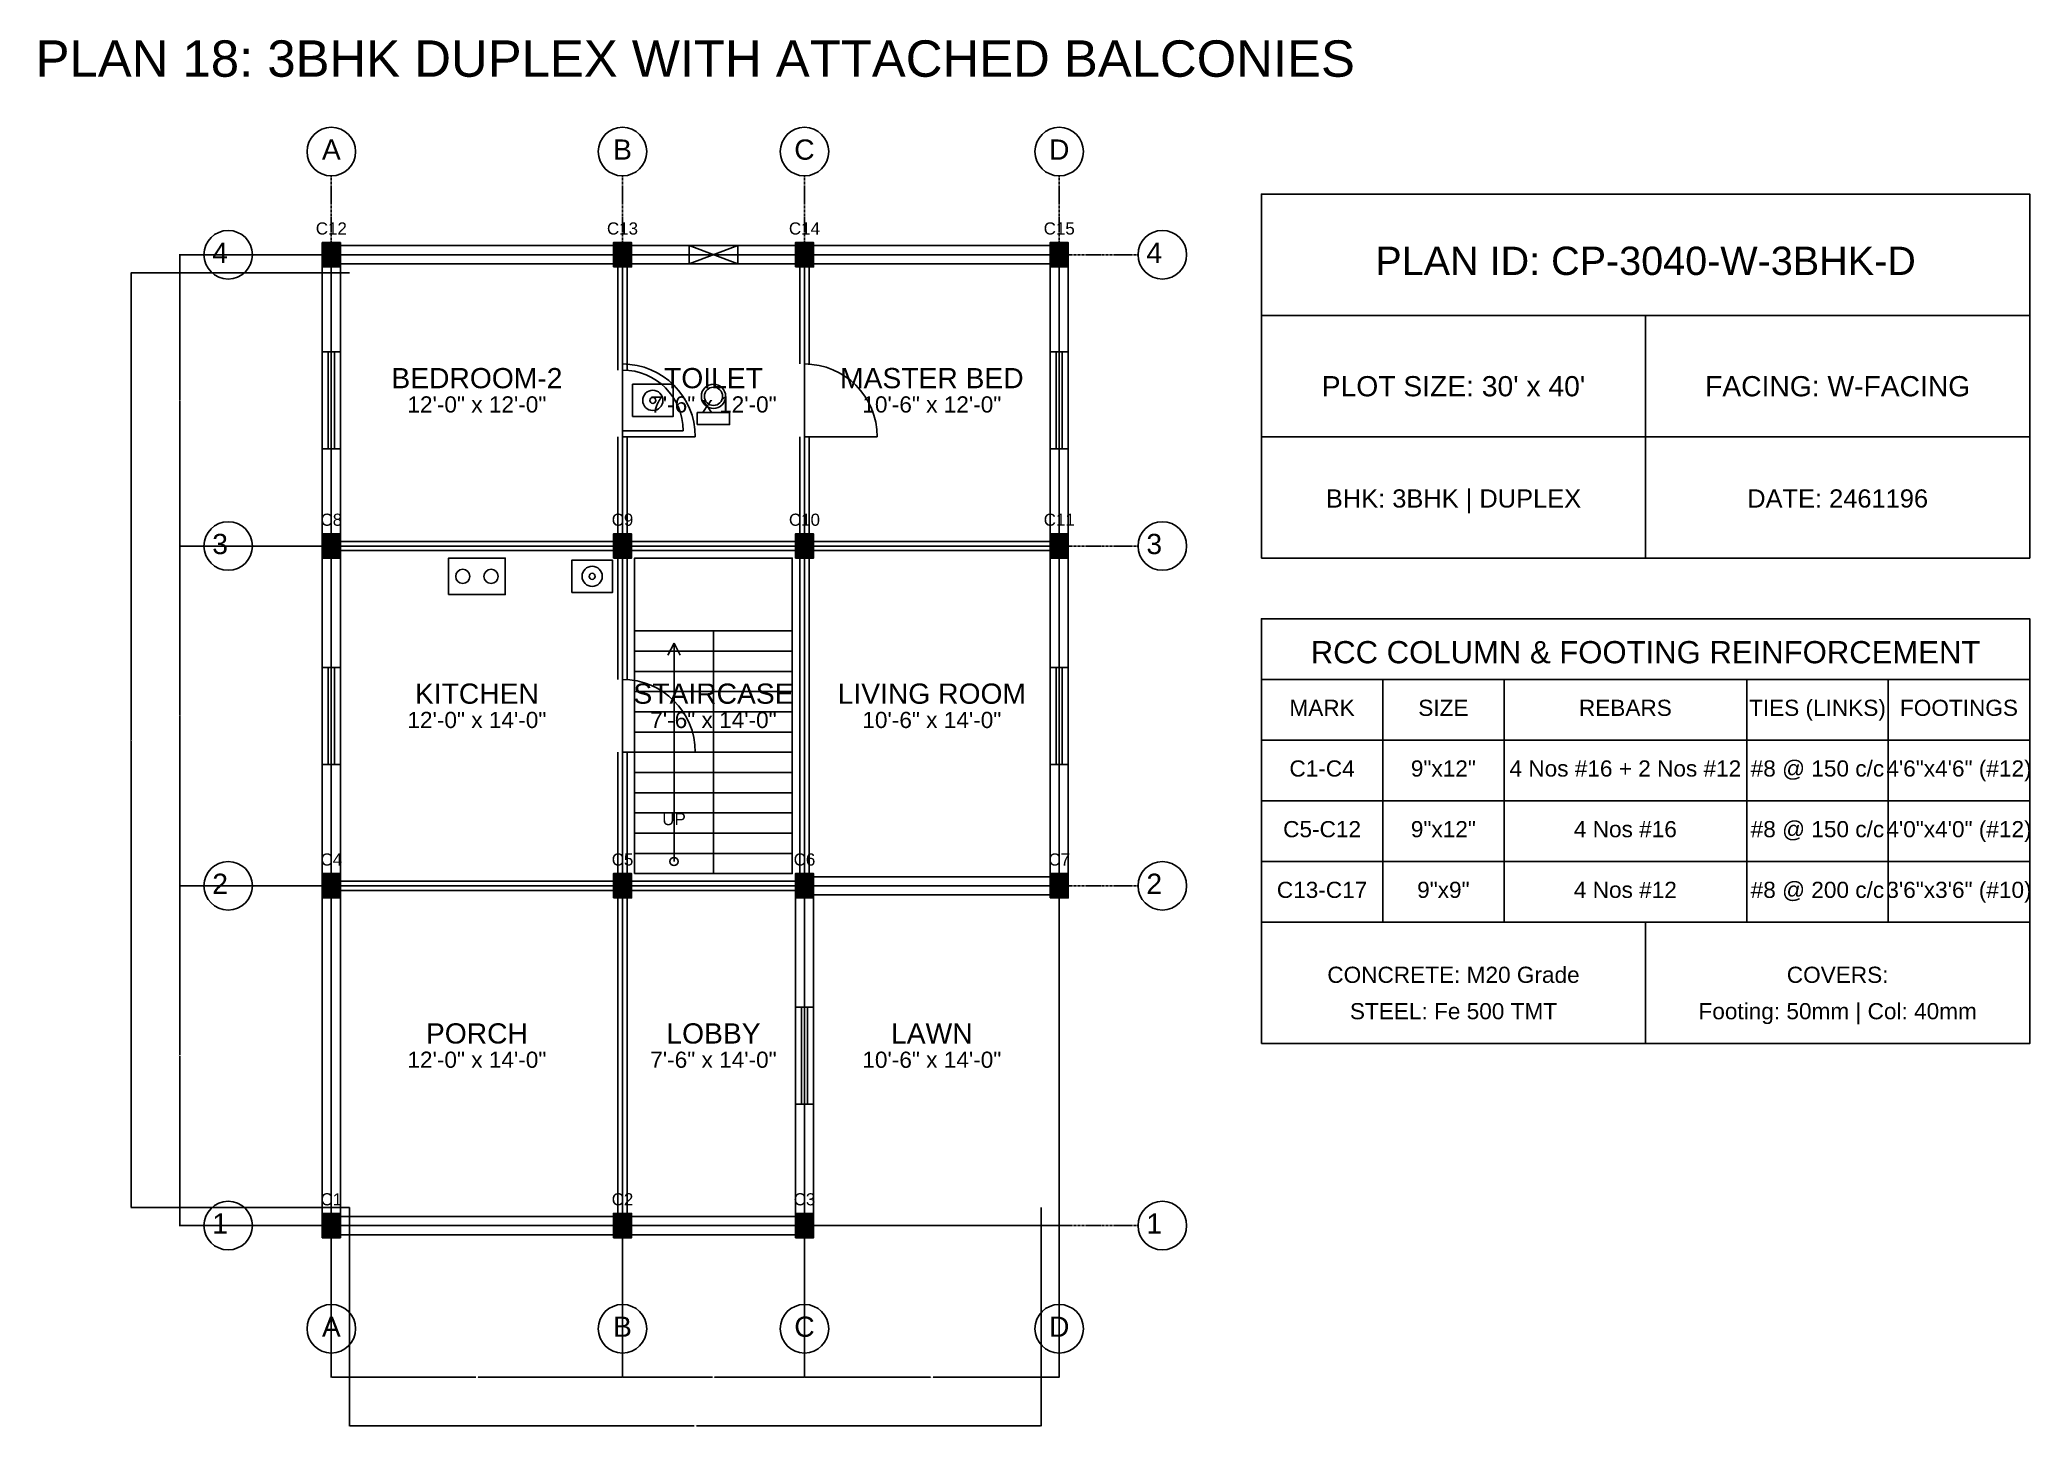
# Model space of a CAD drawing. Header units: inches. Extents: x -134 to 23580, y -99 to 23207.
# Drawn here: x 17356 to 18340, y 2401 to 3086 of the extents above; entities that cross this region are included whole.
import ezdxf
from ezdxf.enums import TextEntityAlignment as Align

# ---------------------------------------------------------------- set-up
doc = ezdxf.new("R2010")
doc.units = ezdxf.units.IN
doc.header["$MEASUREMENT"] = 0
doc.linetypes.add('CENTER', pattern=[2, 1.25, -0.25, 0.25, -0.25])
for name, color, linetype in [('A-COL-HATCH', 251, 'Continuous'), ('A-COLUMN', 1, 'Continuous'), ('A-DIM', 5, 'Continuous'), ('A-DOOR', 30, 'Continuous'), ('A-FIXTURE', 8, 'Continuous'), ('A-STAIR', 6, 'Continuous'), ('A-TEXT', 2, 'Continuous'), ('A-WALL-EXT', 7, 'Continuous'), ('A-WALL-INT', 9, 'Continuous'), ('A-WINDOW', 4, 'Continuous'), ('S-BEAM-FRAMING', 2, 'Continuous'), ('S-BUBBLE', 4, 'Continuous'), ('S-GRID-CENTER', 8, 'CENTER'), ('S-TABLE', 7, 'Continuous'), ('S-TEXT', 3, 'Continuous')]:
    doc.layers.add(name, color=color, linetype=linetype)
doc.styles.get("Standard").update_dxf_attribs({"font": 'arial.ttf'})
doc.dimstyles.get("Standard").update_dxf_attribs({"dimtxt": 0.18, "dimasz": 0.18, "dimexe": 0.18, "dimexo": 0.0625, "dimgap": 0.09, "dimtad": 0, "dimtih": 1, "dimtoh": 1, "dimdec": 4, "dimzin": 0, "dimdsep": 46, "dimtxsty": 'Standard', "dimcen": 0.09, "dimadec": 0, "dimazin": 0, "dimtfac": 1, "dimtdec": 4, "dimtofl": 0, "dimtmove": 0, "dimatfit": 3, "dimfxl": 1, "dimtolj": 1, "dimtzin": 0, "dimarcsym": 0})

msp = doc.modelspace()

# ---------------------------------------------------------------- texts
at = {"layer": 'A-TEXT'}
for s, height, p in [('PLAN 18: 3BHK DUPLEX WITH ATTACHED BALCONIES', 18, (17680, 3068)), ('C12', 6, (17500, 2990)), ('C13', 6, (17644, 2990)), ('C14', 6, (17734, 2990)), ('C15', 6, (17860, 2990)), ('PLAN ID: CP-3040-W-3BHK-D', 14, (18150, 2970)), ('BEDROOM-2', 10, (17572, 2914)), ('TOILET', 10, (17689, 2914)), ('MASTER BED', 10, (17797, 2914)), ("PLOT SIZE: 30' x 40'", 10, (18055, 2910)), ('FACING: W-FACING', 10, (18245, 2910)), ('12\'-0" x 12\'-0"', 8, (17572, 2902)), ('7\'-6" x 12\'-0"', 8, (17689, 2902)), ('10\'-6" x 12\'-0"', 8, (17797, 2902)), ('BHK: 3BHK | DUPLEX', 9, (18055, 2855)), ('DATE: 2461196', 9, (18245, 2855)), ('C8', 6, (17500, 2846)), ('C9', 6, (17644, 2846)), ('C10', 6, (17734, 2846)), ('C11', 6, (17860, 2846)), ('KITCHEN', 10, (17572, 2758)), ('STAIRCASE', 10, (17689, 2758)), ('LIVING ROOM', 10, (17797, 2758)), ('12\'-0" x 14\'-0"', 8, (17572, 2746)), ('7\'-6" x 14\'-0"', 8, (17689, 2746)), ('10\'-6" x 14\'-0"', 8, (17797, 2746)), ('UP', 6, (17669.5, 2698)), ('C4', 6, (17500, 2678)), ('C5', 6, (17644, 2678)), ('C6', 6, (17734, 2678)), ('C7', 6, (17860, 2678)), ('PORCH', 10, (17572, 2590)), ('LOBBY', 10, (17689, 2590)), ('LAWN', 10, (17797, 2590)), ('12\'-0" x 14\'-0"', 8, (17572, 2578)), ('7\'-6" x 14\'-0"', 8, (17689, 2578)), ('10\'-6" x 14\'-0"', 8, (17797, 2578)), ('C1', 6, (17500, 2510)), ('C2', 6, (17644, 2510)), ('C3', 6, (17734, 2510))]:
    msp.add_text(s, height=height, dxfattribs=at).set_placement(p, align=Align.CENTER)
at = {"layer": 'S-TEXT'}
for s, height, p in [('A', 10, (17500, 3027)), ('B', 10, (17644, 3027)), ('C', 10, (17734, 3027)), ('D', 10, (17860, 3027)), ('4', 10, (17445, 2976)), ('4', 10, (17907, 2976)), ('3', 10, (17445, 2832)), ('3', 10, (17907, 2832)), ('RCC COLUMN & FOOTING REINFORCEMENT', 11, (18150, 2778)), ('MARK', 8, (17990, 2752)), ('SIZE', 8, (18050, 2752)), ('REBARS', 8, (18140, 2752)), ('TIES (LINKS)', 8, (18235, 2752)), ('FOOTINGS', 8, (18305, 2752)), ('C1-C4', 8, (17990, 2722)), ('9"x12"', 8, (18050, 2722)), ('4 Nos #16 + 2 Nos #12', 8, (18140, 2722)), ('#8 @ 150 c/c', 8, (18235, 2722)), ('4\'6"x4\'6" (#12)', 8, (18305, 2722)), ('C5-C12', 8, (17990, 2692)), ('9"x12"', 8, (18050, 2692)), ('4 Nos #16', 8, (18140, 2692)), ('#8 @ 150 c/c', 8, (18235, 2692)), ('4\'0"x4\'0" (#12)', 8, (18305, 2692)), ('2', 10, (17445, 2664)), ('2', 10, (17907, 2664)), ('C13-C17', 8, (17990, 2662)), ('9"x9"', 8, (18050, 2662)), ('4 Nos #12', 8, (18140, 2662)), ('#8 @ 200 c/c', 8, (18235, 2662)), ('3\'6"x3\'6" (#10)', 8, (18305, 2662)), ('CONCRETE: M20 Grade', 8, (18055, 2620)), ('COVERS:', 8, (18245, 2620)), ('STEEL: Fe 500 TMT', 8, (18055, 2602)), ('Footing: 50mm | Col: 40mm', 8, (18245, 2602)), ('1', 10, (17445, 2496)), ('1', 10, (17907, 2496)), ('A', 10, (17500, 2445)), ('B', 10, (17644, 2445)), ('C', 10, (17734, 2445)), ('D', 10, (17860, 2445))]:
    msp.add_text(s, height=height, dxfattribs=at).set_placement(p, align=Align.CENTER)

# ---------------------------------------------------------------- blocks, each defined once
blk = doc.blocks.new('*D187')
at = {"layer": 'A-DIM', "color": 0, "lineweight": -2, "transparency": 16777216}
for p, q in [((17500, 2508.94), (17500, 2424.82)), ((17644, 2508.94), (17644, 2424.82)), ((17500.18, 2425), (17571.41, 2425)), ((17643.82, 2425), (17572.59, 2425))]:
    blk.add_line(p, q, dxfattribs=at)
at = {"layer": 'A-DIM', "color": 0, "transparency": 16777216}
for points in [[(17500.18, 2425.03), (17500.18, 2424.97), (17500, 2425)], [(17643.82, 2425.03), (17643.82, 2424.97), (17644, 2425)]]:
    blk.add_solid(points, dxfattribs=at)
at = {"layer": 'Defpoints', "color": 0, "transparency": 16777216}
for p in [(17500, 2509), (17644, 2509), (17644, 2425)]:
    blk.add_point(p, dxfattribs=at)
at = {"layer": 'A-DIM', "color": 0, "transparency": 16777216, "insert": (17572, 2425), "char_height": 0.18, "attachment_point": 5}
blk.add_mtext('\\A1;144.0000', dxfattribs=at)
blk = doc.blocks.new('*D188')
at = {"layer": 'A-DIM', "color": 0, "lineweight": -2, "transparency": 16777216}
for p, q in [((17644, 2508.94), (17644, 2424.82)), ((17734, 2508.94), (17734, 2424.82)), ((17644.18, 2425), (17688.47, 2425)), ((17733.82, 2425), (17689.53, 2425))]:
    blk.add_line(p, q, dxfattribs=at)
at = {"layer": 'A-DIM', "color": 0, "transparency": 16777216}
for points in [[(17644.18, 2425.03), (17644.18, 2424.97), (17644, 2425)], [(17733.82, 2425.03), (17733.82, 2424.97), (17734, 2425)]]:
    blk.add_solid(points, dxfattribs=at)
at = {"layer": 'Defpoints', "color": 0, "transparency": 16777216}
for p in [(17644, 2509), (17734, 2509), (17734, 2425)]:
    blk.add_point(p, dxfattribs=at)
at = {"layer": 'A-DIM', "color": 0, "transparency": 16777216, "insert": (17689, 2425), "char_height": 0.18, "attachment_point": 5}
blk.add_mtext('\\A1;90.0000', dxfattribs=at)
blk = doc.blocks.new('*D189')
at = {"layer": 'A-DIM', "color": 0, "lineweight": -2, "transparency": 16777216}
for p, q in [((17734, 2508.94), (17734, 2424.82)), ((17860, 2508.94), (17860, 2424.82)), ((17734.18, 2425), (17796.41, 2425)), ((17859.82, 2425), (17797.59, 2425))]:
    blk.add_line(p, q, dxfattribs=at)
at = {"layer": 'A-DIM', "color": 0, "transparency": 16777216}
for points in [[(17734.18, 2425.03), (17734.18, 2424.97), (17734, 2425)], [(17859.82, 2425.03), (17859.82, 2424.97), (17860, 2425)]]:
    blk.add_solid(points, dxfattribs=at)
at = {"layer": 'Defpoints', "color": 0, "transparency": 16777216}
for p in [(17734, 2509), (17860, 2509), (17860, 2425)]:
    blk.add_point(p, dxfattribs=at)
at = {"layer": 'A-DIM', "color": 0, "transparency": 16777216, "insert": (17797, 2425), "char_height": 0.18, "attachment_point": 5}
blk.add_mtext('\\A1;126.0000', dxfattribs=at)
blk = doc.blocks.new('*D190')
at = {"layer": 'A-DIM', "color": 0, "lineweight": -2, "transparency": 16777216}
for p, q in [((17509, 2508.94), (17509, 2400.82)), ((17851, 2508.94), (17851, 2400.82)), ((17509.18, 2401), (17679.4, 2401)), ((17850.82, 2401), (17680.6, 2401))]:
    blk.add_line(p, q, dxfattribs=at)
at = {"layer": 'A-DIM', "color": 0, "transparency": 16777216}
for points in [[(17509.18, 2401.03), (17509.18, 2400.97), (17509, 2401)], [(17850.82, 2401.03), (17850.82, 2400.97), (17851, 2401)]]:
    blk.add_solid(points, dxfattribs=at)
at = {"layer": 'Defpoints', "color": 0, "transparency": 16777216}
for p in [(17509, 2509), (17851, 2509), (17851, 2401)]:
    blk.add_point(p, dxfattribs=at)
at = {"layer": 'A-DIM', "color": 0, "transparency": 16777216, "insert": (17680, 2401), "char_height": 0.18, "attachment_point": 5}
blk.add_mtext('\\A1;342.0000', dxfattribs=at)
blk = doc.blocks.new('*D191')
at = {"layer": 'A-DIM', "color": 0, "lineweight": -2, "transparency": 16777216}
for p, q in [((17508.94, 2668), (17424.82, 2668)), ((17425, 2667.82), (17425, 2584.18)), ((17425, 2500.18), (17425, 2583.82)), ((17508.94, 2500), (17424.82, 2500))]:
    blk.add_line(p, q, dxfattribs=at)
at = {"layer": 'A-DIM', "color": 0, "transparency": 16777216}
for points in [[(17424.97, 2667.82), (17425.03, 2667.82), (17425, 2668)], [(17424.97, 2500.18), (17425.03, 2500.18), (17425, 2500)]]:
    blk.add_solid(points, dxfattribs=at)
at = {"layer": 'Defpoints', "color": 0, "transparency": 16777216}
for p in [(17425, 2668), (17509, 2668), (17509, 2500)]:
    blk.add_point(p, dxfattribs=at)
at = {"layer": 'A-DIM', "color": 0, "transparency": 16777216, "insert": (17425, 2584), "char_height": 0.18, "attachment_point": 5}
blk.add_mtext('\\A1;168.0000', dxfattribs=at)
blk = doc.blocks.new('*D192')
at = {"layer": 'A-DIM', "color": 0, "lineweight": -2, "transparency": 16777216}
for p, q in [((17508.94, 2836), (17424.82, 2836)), ((17425, 2835.82), (17425, 2752.18)), ((17425, 2668.18), (17425, 2751.82)), ((17508.94, 2668), (17424.82, 2668))]:
    blk.add_line(p, q, dxfattribs=at)
at = {"layer": 'A-DIM', "color": 0, "transparency": 16777216}
for points in [[(17424.97, 2835.82), (17425.03, 2835.82), (17425, 2836)], [(17424.97, 2668.18), (17425.03, 2668.18), (17425, 2668)]]:
    blk.add_solid(points, dxfattribs=at)
at = {"layer": 'Defpoints', "color": 0, "transparency": 16777216}
for p in [(17425, 2836), (17509, 2836), (17509, 2668)]:
    blk.add_point(p, dxfattribs=at)
at = {"layer": 'A-DIM', "color": 0, "transparency": 16777216, "insert": (17425, 2752), "char_height": 0.18, "attachment_point": 5}
blk.add_mtext('\\A1;168.0000', dxfattribs=at)
blk = doc.blocks.new('*D193')
at = {"layer": 'A-DIM', "color": 0, "lineweight": -2, "transparency": 16777216}
for p, q in [((17508.94, 2980), (17424.82, 2980)), ((17425, 2979.82), (17425, 2908.18)), ((17425, 2836.18), (17425, 2907.82)), ((17508.94, 2836), (17424.82, 2836))]:
    blk.add_line(p, q, dxfattribs=at)
at = {"layer": 'A-DIM', "color": 0, "transparency": 16777216}
for points in [[(17424.97, 2979.82), (17425.03, 2979.82), (17425, 2980)], [(17424.97, 2836.18), (17425.03, 2836.18), (17425, 2836)]]:
    blk.add_solid(points, dxfattribs=at)
at = {"layer": 'Defpoints', "color": 0, "transparency": 16777216}
for p in [(17425, 2980), (17509, 2980), (17509, 2836)]:
    blk.add_point(p, dxfattribs=at)
at = {"layer": 'A-DIM', "color": 0, "transparency": 16777216, "insert": (17425, 2908), "char_height": 0.18, "attachment_point": 5}
blk.add_mtext('\\A1;144.0000', dxfattribs=at)
blk = doc.blocks.new('*D194')
at = {"layer": 'A-DIM', "color": 0, "lineweight": -2, "transparency": 16777216}
for p, q in [((17508.94, 2971), (17400.82, 2971)), ((17401, 2970.82), (17401, 2740.18)), ((17401, 2509.18), (17401, 2739.82)), ((17508.94, 2509), (17400.82, 2509))]:
    blk.add_line(p, q, dxfattribs=at)
at = {"layer": 'A-DIM', "color": 0, "transparency": 16777216}
for points in [[(17400.97, 2970.82), (17401.03, 2970.82), (17401, 2971)], [(17400.97, 2509.18), (17401.03, 2509.18), (17401, 2509)]]:
    blk.add_solid(points, dxfattribs=at)
at = {"layer": 'Defpoints', "color": 0, "transparency": 16777216}
for p in [(17401, 2971), (17509, 2971), (17509, 2509)]:
    blk.add_point(p, dxfattribs=at)
at = {"layer": 'A-DIM', "color": 0, "transparency": 16777216, "insert": (17401, 2740), "char_height": 0.18, "attachment_point": 5}
blk.add_mtext('\\A1;462.0000', dxfattribs=at)

# ---------------------------------------------------------------- dimensions: what is measured, and where the dimension line sits
at = {"layer": 'A-DIM'}
for base, p1, p2, picture, middle in [((17425, 2980), (17509, 2836), (17509, 2980), '*D193', (17425, 2908)), ((17401, 2971), (17509, 2509), (17509, 2971), '*D194', (17401, 2740)), ((17425, 2836), (17509, 2668), (17509, 2836), '*D192', (17425, 2752)), ((17425, 2668), (17509, 2500), (17509, 2668), '*D191', (17425, 2584))]:
    dim = msp.add_linear_dim(base=base, p1=p1, p2=p2, angle=90, dimstyle='Standard', dxfattribs=at)
    dim.commit()
    dim.dimension.update_dxf_attribs({"geometry": picture, "text_midpoint": middle})
for base, p1, p2, picture, middle in [((17644, 2425), (17500, 2509), (17644, 2509), '*D187', (17572, 2425)), ((17851, 2401), (17509, 2509), (17851, 2509), '*D190', (17680, 2401)), ((17734, 2425), (17644, 2509), (17734, 2509), '*D188', (17689, 2425)), ((17860, 2425), (17734, 2509), (17860, 2509), '*D189', (17797, 2425))]:
    dim = msp.add_linear_dim(base=base, p1=p1, p2=p2, dimstyle='Standard', dxfattribs=at)
    dim.commit()
    dim.dimension.update_dxf_attribs({"geometry": picture, "text_midpoint": middle})

# ---------------------------------------------------------------- linework, layer by layer
at = {"layer": 'A-COL-HATCH'}
for points in [[(17495.5, 2974), (17504.5, 2974), (17495.5, 2986), (17504.5, 2986)], [(17639.5, 2974), (17648.5, 2974), (17639.5, 2986), (17648.5, 2986)], [(17729.5, 2974), (17738.5, 2974), (17729.5, 2986), (17738.5, 2986)], [(17855.5, 2974), (17864.5, 2974), (17855.5, 2986), (17864.5, 2986)], [(17495.5, 2830), (17504.5, 2830), (17495.5, 2842), (17504.5, 2842)], [(17639.5, 2830), (17648.5, 2830), (17639.5, 2842), (17648.5, 2842)], [(17729.5, 2830), (17738.5, 2830), (17729.5, 2842), (17738.5, 2842)], [(17855.5, 2830), (17864.5, 2830), (17855.5, 2842), (17864.5, 2842)], [(17495.5, 2662), (17504.5, 2662), (17495.5, 2674), (17504.5, 2674)], [(17639.5, 2662), (17648.5, 2662), (17639.5, 2674), (17648.5, 2674)], [(17729.5, 2662), (17738.5, 2662), (17729.5, 2674), (17738.5, 2674)], [(17855.5, 2662), (17864.5, 2662), (17855.5, 2674), (17864.5, 2674)], [(17495.5, 2494), (17504.5, 2494), (17495.5, 2506), (17504.5, 2506)], [(17639.5, 2494), (17648.5, 2494), (17639.5, 2506), (17648.5, 2506)], [(17729.5, 2494), (17738.5, 2494), (17729.5, 2506), (17738.5, 2506)]]:
    msp.add_solid(points, dxfattribs=at)
at = {"layer": 'A-COLUMN'}
for points in [[(17495.5, 2974), (17504.5, 2974), (17504.5, 2986), (17495.5, 2986)], [(17639.5, 2974), (17648.5, 2974), (17648.5, 2986), (17639.5, 2986)], [(17729.5, 2974), (17738.5, 2974), (17738.5, 2986), (17729.5, 2986)], [(17855.5, 2974), (17864.5, 2974), (17864.5, 2986), (17855.5, 2986)], [(17495.5, 2830), (17504.5, 2830), (17504.5, 2842), (17495.5, 2842)], [(17639.5, 2830), (17648.5, 2830), (17648.5, 2842), (17639.5, 2842)], [(17729.5, 2830), (17738.5, 2830), (17738.5, 2842), (17729.5, 2842)], [(17855.5, 2830), (17864.5, 2830), (17864.5, 2842), (17855.5, 2842)], [(17495.5, 2662), (17504.5, 2662), (17504.5, 2674), (17495.5, 2674)], [(17639.5, 2662), (17648.5, 2662), (17648.5, 2674), (17639.5, 2674)], [(17729.5, 2662), (17738.5, 2662), (17738.5, 2674), (17729.5, 2674)], [(17855.5, 2662), (17864.5, 2662), (17864.5, 2674), (17855.5, 2674)], [(17495.5, 2494), (17504.5, 2494), (17504.5, 2506), (17495.5, 2506)], [(17639.5, 2494), (17648.5, 2494), (17648.5, 2506), (17639.5, 2506)], [(17729.5, 2494), (17738.5, 2494), (17738.5, 2506), (17729.5, 2506)]]:
    msp.add_lwpolyline(points, close=True, dxfattribs=at)
at = {"layer": 'A-DOOR'}
for p, q in [((17644, 2893), (17674, 2893)), ((17644, 2890), (17680, 2890)), ((17734, 2890), (17770, 2890)), ((17644, 2734), (17680, 2734))]:
    msp.add_line(p, q, dxfattribs=at)
for centre, radius in [((17644, 2890), 36), ((17734, 2890), 36), ((17644, 2893), 30), ((17644, 2734), 36)]:
    msp.add_arc(centre, radius, 0, 90, dxfattribs=at)
at = {"layer": 'A-FIXTURE'}
for points in [[(17649, 2900), (17669, 2900), (17669, 2916), (17649, 2916)], [(17681, 2896), (17697, 2896), (17697, 2902), (17681, 2902)], [(17558, 2812), (17586, 2812), (17586, 2830), (17558, 2830)], [(17619, 2813), (17639, 2813), (17639, 2829), (17619, 2829)]]:
    msp.add_lwpolyline(points, close=True, dxfattribs=at)
for centre, radius in [((17689, 2910), 6), ((17689, 2910), 4.5), ((17659, 2908), 5), ((17659, 2908), 1.5), ((17629, 2821), 5), ((17565, 2821), 3.5), ((17579, 2821), 3.5), ((17629, 2821), 1.5)]:
    msp.add_circle(centre, radius, dxfattribs=at)
at = {"layer": 'A-STAIR'}
for p, q in [((17650, 2794), (17728, 2794)), ((17669.5, 2788), (17666.5, 2782)), ((17669.5, 2680), (17669.5, 2788)), ((17669.5, 2788), (17672.5, 2782)), ((17689, 2674), (17689, 2794)), ((17650, 2784), (17689, 2784)), ((17689, 2784), (17728, 2784)), ((17650, 2774), (17689, 2774)), ((17689, 2774), (17728, 2774)), ((17650, 2764), (17689, 2764)), ((17689, 2764), (17728, 2764)), ((17650, 2754), (17689, 2754)), ((17689, 2754), (17728, 2754)), ((17650, 2744), (17689, 2744)), ((17689, 2744), (17728, 2744)), ((17650, 2734), (17689, 2734)), ((17689, 2734), (17728, 2734)), ((17650, 2724), (17689, 2724)), ((17689, 2724), (17728, 2724)), ((17650, 2714), (17689, 2714)), ((17689, 2714), (17728, 2714)), ((17650, 2704), (17689, 2704)), ((17689, 2704), (17728, 2704)), ((17650, 2694), (17689, 2694)), ((17689, 2694), (17728, 2694)), ((17650, 2684), (17689, 2684)), ((17689, 2684), (17728, 2684))]:
    msp.add_line(p, q, dxfattribs=at)
msp.add_lwpolyline([(17650, 2674), (17728, 2674), (17728, 2830), (17650, 2830)], close=True, dxfattribs=at)
msp.add_circle((17669.5, 2680), 2, dxfattribs=at)
at = {"layer": 'A-WALL-EXT'}
for p, q in [((17500, 2984.5), (17644, 2984.5)), ((17644, 2984.5), (17677, 2984.5)), ((17701, 2984.5), (17734, 2984.5)), ((17734, 2984.5), (17860, 2984.5)), ((17495.5, 2932), (17495.5, 2980)), ((17500, 2975.5), (17644, 2975.5)), ((17504.5, 2932), (17504.5, 2980)), ((17644, 2975.5), (17677, 2975.5)), ((17701, 2975.5), (17734, 2975.5)), ((17734, 2975.5), (17860, 2975.5)), ((17855.5, 2932), (17855.5, 2980)), ((17864.5, 2932), (17864.5, 2980)), ((17960, 2950), (18340, 2950)), ((18150, 2830), (18150, 2950)), ((17960, 2890), (18340, 2890)), ((17495.5, 2836), (17495.5, 2884)), ((17504.5, 2836), (17504.5, 2884)), ((17855.5, 2836), (17855.5, 2884)), ((17864.5, 2836), (17864.5, 2884)), ((17495.5, 2776), (17495.5, 2836)), ((17504.5, 2776), (17504.5, 2836)), ((17855.5, 2776), (17855.5, 2836)), ((17864.5, 2776), (17864.5, 2836)), ((17495.5, 2668), (17495.5, 2728)), ((17504.5, 2668), (17504.5, 2728)), ((17855.5, 2668), (17855.5, 2728)), ((17864.5, 2668), (17864.5, 2728)), ((17495.5, 2500), (17495.5, 2668)), ((17504.5, 2500), (17504.5, 2668)), ((17729.5, 2608), (17729.5, 2668)), ((17734, 2672.5), (17860, 2672.5)), ((17738.5, 2608), (17738.5, 2668)), ((17734, 2663.5), (17860, 2663.5)), ((17729.5, 2500), (17729.5, 2560)), ((17738.5, 2500), (17738.5, 2560)), ((17500, 2504.5), (17644, 2504.5)), ((17644, 2504.5), (17734, 2504.5)), ((17500, 2495.5), (17644, 2495.5)), ((17644, 2495.5), (17734, 2495.5))]:
    msp.add_line(p, q, dxfattribs=at)
msp.add_lwpolyline([(17960, 2830), (18340, 2830), (18340, 3010), (17960, 3010)], close=True, dxfattribs=at)
at = {"layer": 'A-WALL-INT'}
for p, q in [((17641.75, 2923), (17641.75, 2980)), ((17646.25, 2923), (17646.25, 2980)), ((17731.75, 2926), (17731.75, 2980)), ((17736.25, 2926), (17736.25, 2980)), ((17641.75, 2836), (17641.75, 2890)), ((17646.25, 2836), (17646.25, 2890)), ((17731.75, 2836), (17731.75, 2890)), ((17736.25, 2836), (17736.25, 2890)), ((17500, 2838.25), (17644, 2838.25)), ((17641.75, 2770), (17641.75, 2836)), ((17644, 2838.25), (17734, 2838.25)), ((17646.25, 2770), (17646.25, 2836)), ((17731.75, 2668), (17731.75, 2836)), ((17734, 2838.25), (17860, 2838.25)), ((17736.25, 2668), (17736.25, 2836)), ((17500, 2833.75), (17644, 2833.75)), ((17644, 2833.75), (17734, 2833.75)), ((17734, 2833.75), (17860, 2833.75)), ((17641.75, 2668), (17641.75, 2734)), ((17646.25, 2668), (17646.25, 2734)), ((17500, 2670.25), (17644, 2670.25)), ((17641.75, 2500), (17641.75, 2668)), ((17644, 2670.25), (17734, 2670.25)), ((17646.25, 2500), (17646.25, 2668)), ((17500, 2665.75), (17644, 2665.75)), ((17644, 2665.75), (17734, 2665.75))]:
    msp.add_line(p, q, dxfattribs=at)
at = {"layer": 'A-WINDOW'}
for p, q in [((17677, 2975.5), (17701, 2984.5)), ((17677, 2984.5), (17701, 2975.5)), ((17498.5, 2884), (17498.5, 2932)), ((17501.5, 2884), (17501.5, 2932)), ((17858.5, 2884), (17858.5, 2932)), ((17861.5, 2884), (17861.5, 2932)), ((17498.5, 2728), (17498.5, 2776)), ((17501.5, 2728), (17501.5, 2776)), ((17858.5, 2728), (17858.5, 2776)), ((17861.5, 2728), (17861.5, 2776)), ((17732.5, 2560), (17732.5, 2608)), ((17735.5, 2560), (17735.5, 2608))]:
    msp.add_line(p, q, dxfattribs=at)
for points in [[(17677, 2975.5), (17701, 2975.5), (17701, 2984.5), (17677, 2984.5)], [(17495.5, 2884), (17504.5, 2884), (17504.5, 2932), (17495.5, 2932)], [(17855.5, 2884), (17864.5, 2884), (17864.5, 2932), (17855.5, 2932)], [(17495.5, 2728), (17504.5, 2728), (17504.5, 2776), (17495.5, 2776)], [(17855.5, 2728), (17864.5, 2728), (17864.5, 2776), (17855.5, 2776)], [(17729.5, 2560), (17738.5, 2560), (17738.5, 2608), (17729.5, 2608)]]:
    msp.add_lwpolyline(points, close=True, dxfattribs=at)
at = {"layer": 'S-BEAM-FRAMING'}
for p, q in [((17500, 2500), (17500, 2980)), ((17500, 2980), (17860, 2980)), ((17644, 2500), (17644, 2980)), ((17734, 2500), (17734, 2980)), ((17860, 2500), (17860, 2980)), ((17500, 2836), (17860, 2836)), ((17500, 2668), (17860, 2668)), ((17500, 2500), (17860, 2500))]:
    msp.add_line(p, q, dxfattribs=at)
at = {"layer": 'S-BUBBLE'}
for centre in [(17500, 3031), (17644, 3031), (17734, 3031), (17860, 3031), (17449, 2980), (17911, 2980), (17449, 2836), (17911, 2836), (17449, 2668), (17911, 2668), (17449, 2500), (17911, 2500), (17500, 2449), (17644, 2449), (17734, 2449), (17860, 2449)]:
    msp.add_circle(centre, 12, dxfattribs=at)
at = {"layer": 'S-GRID-CENTER'}
for p, q in [((17500, 2461), (17500, 3019)), ((17644, 2461), (17644, 3019)), ((17734, 2461), (17734, 3019)), ((17860, 2461), (17860, 3019)), ((17461, 2980), (17899, 2980)), ((17461, 2836), (17899, 2836)), ((17461, 2668), (17899, 2668)), ((17461, 2500), (17899, 2500))]:
    msp.add_line(p, q, dxfattribs=at)
at = {"layer": 'S-TABLE'}
for points in [[(17960, 2770), (18340, 2770), (18340, 2800), (17960, 2800)], [(17960, 2740), (18020, 2740), (18020, 2770), (17960, 2770)], [(18020, 2740), (18080, 2740), (18080, 2770), (18020, 2770)], [(18080, 2740), (18200, 2740), (18200, 2770), (18080, 2770)], [(18200, 2740), (18270, 2740), (18270, 2770), (18200, 2770)], [(18270, 2740), (18340, 2740), (18340, 2770), (18270, 2770)], [(17960, 2710), (18020, 2710), (18020, 2740), (17960, 2740)], [(18020, 2710), (18080, 2710), (18080, 2740), (18020, 2740)], [(18080, 2710), (18200, 2710), (18200, 2740), (18080, 2740)], [(18200, 2710), (18270, 2710), (18270, 2740), (18200, 2740)], [(18270, 2710), (18340, 2710), (18340, 2740), (18270, 2740)], [(17960, 2680), (18020, 2680), (18020, 2710), (17960, 2710)], [(18020, 2680), (18080, 2680), (18080, 2710), (18020, 2710)], [(18080, 2680), (18200, 2680), (18200, 2710), (18080, 2710)], [(18200, 2680), (18270, 2680), (18270, 2710), (18200, 2710)], [(18270, 2680), (18340, 2680), (18340, 2710), (18270, 2710)], [(17960, 2650), (18020, 2650), (18020, 2680), (17960, 2680)], [(18020, 2650), (18080, 2650), (18080, 2680), (18020, 2680)], [(18080, 2650), (18200, 2650), (18200, 2680), (18080, 2680)], [(18200, 2650), (18270, 2650), (18270, 2680), (18200, 2680)], [(18270, 2650), (18340, 2650), (18340, 2680), (18270, 2680)], [(17960, 2590), (18150, 2590), (18150, 2650), (17960, 2650)], [(18150, 2590), (18340, 2590), (18340, 2650), (18150, 2650)]]:
    msp.add_lwpolyline(points, close=True, dxfattribs=at)

msp.set_redraw_order([(e.dxf.handle, doc.entitydb.next_handle()) for e in msp.query("TEXT MTEXT ATTDEF DIMENSION ARC_DIMENSION")])  # texts and dimensions are drawn at this point

doc.saveas('drawing.dxf')
